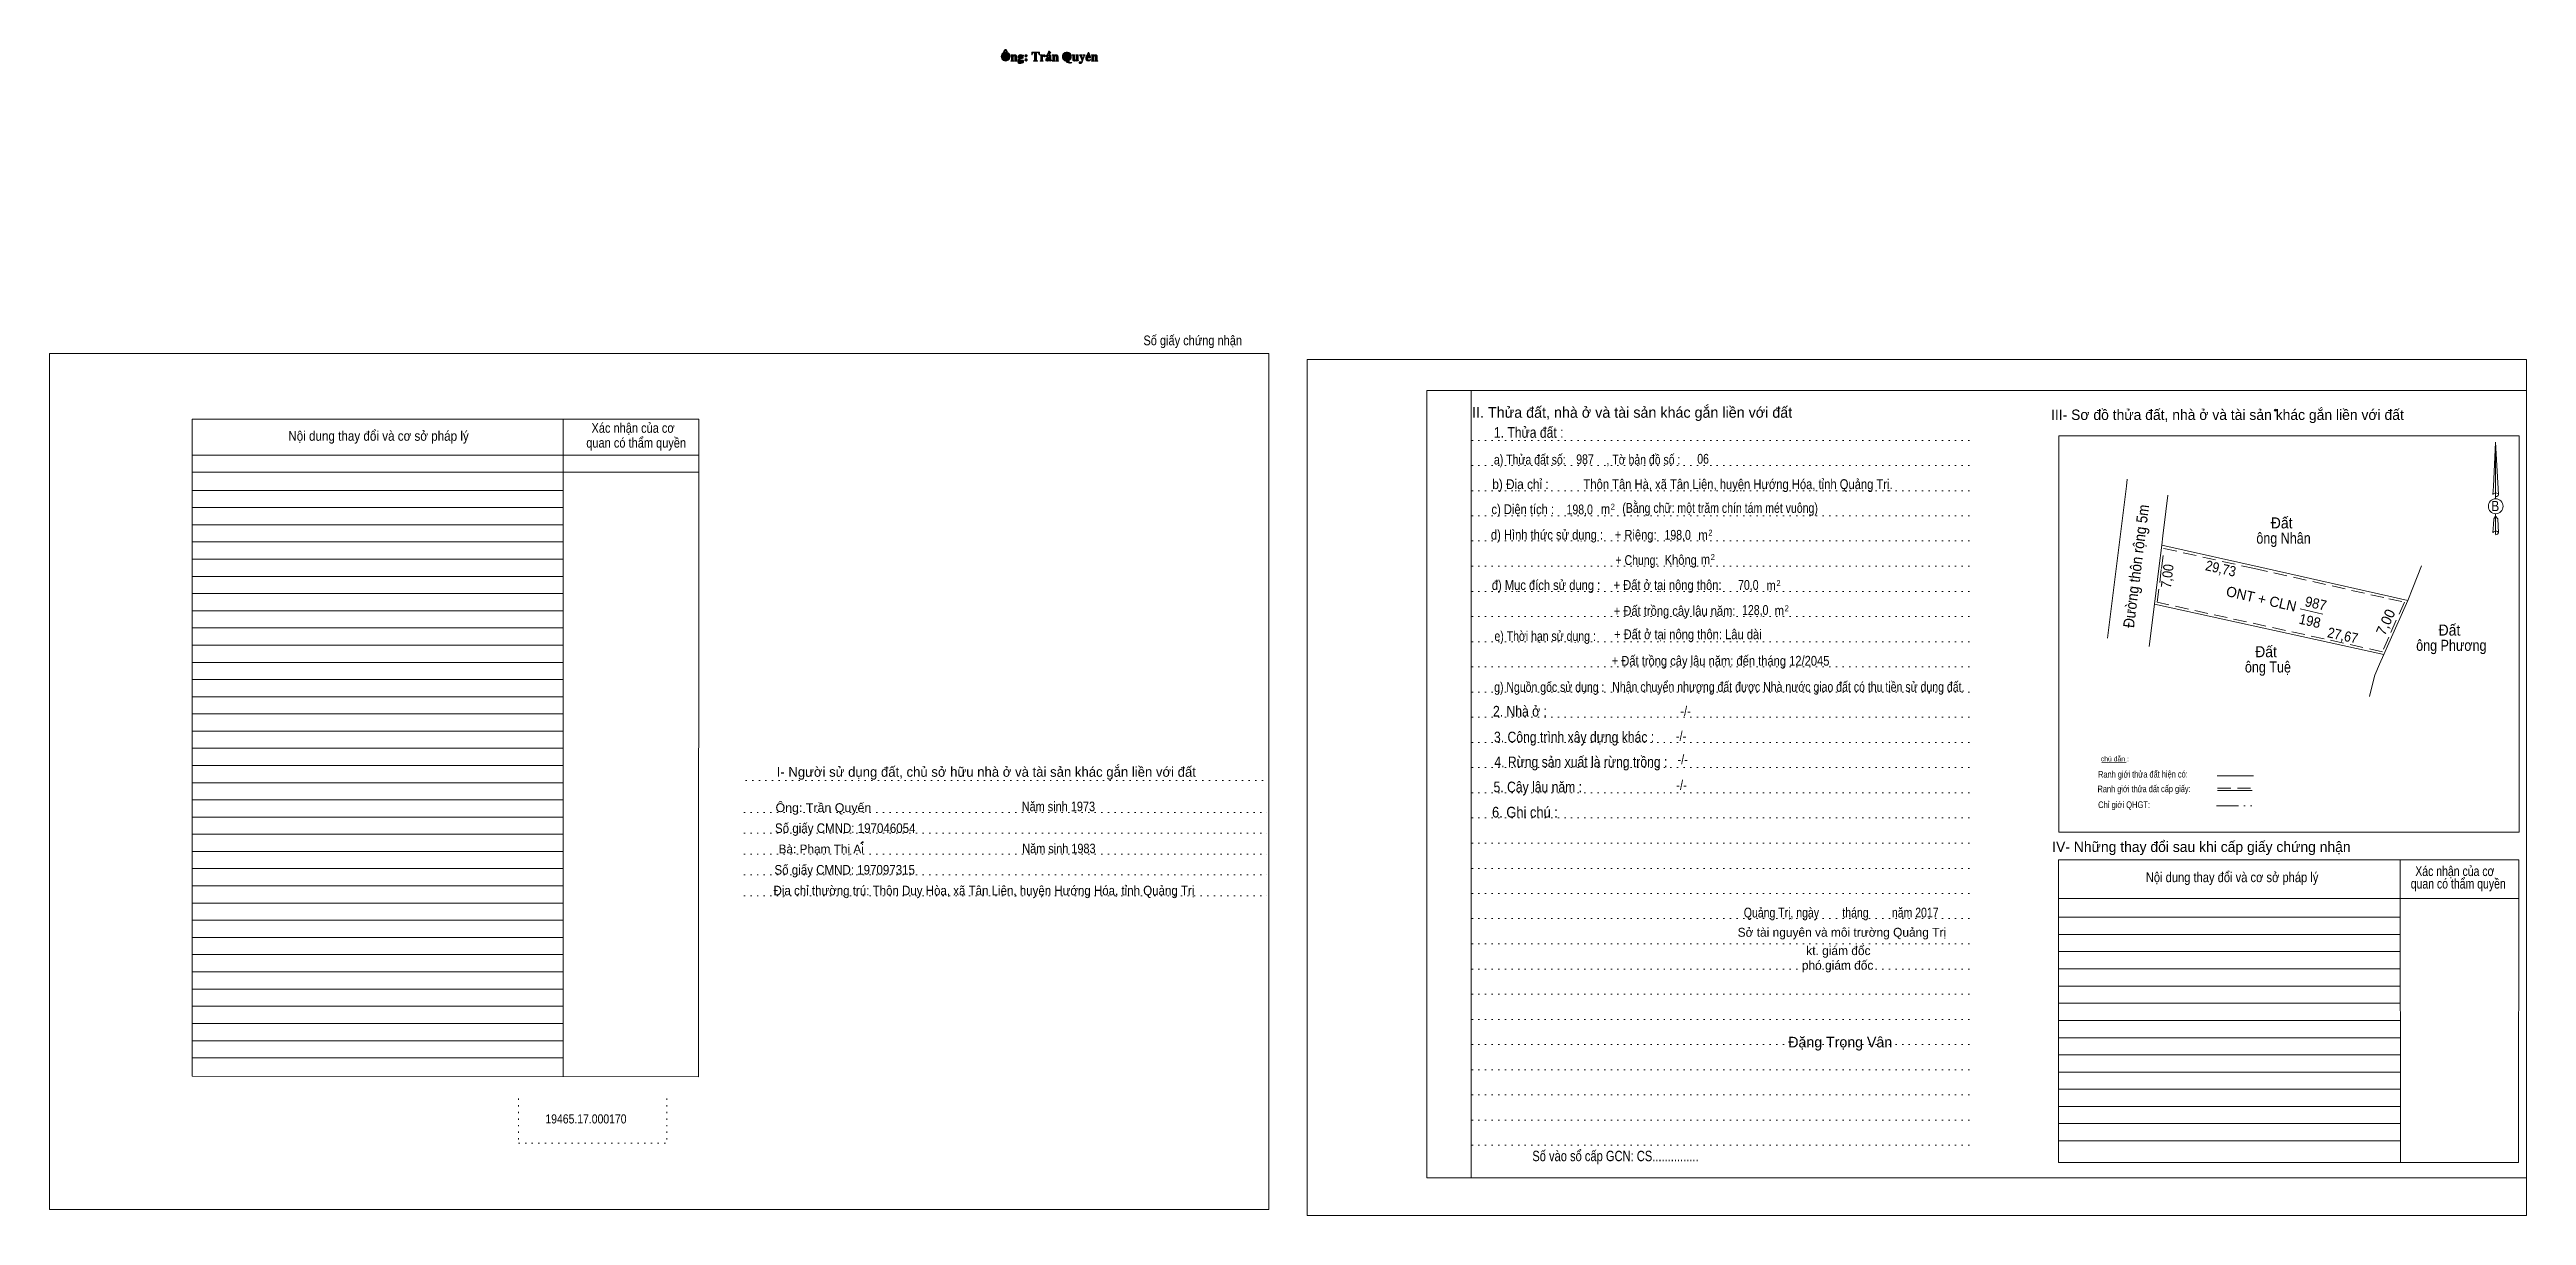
# Model space of a CAD drawing. Header units: metres. Extents: x 549363 to 550165, y 1838265 to 1838485.
# Drawn here: x 549362.7 to 549654.5, y 1838323.9 to 1838461.2 of the extents above; entities that cross this region are included whole.
import ezdxf
from ezdxf.enums import TextEntityAlignment as Align

# ---------------------------------------------------------------- set-up
doc = ezdxf.new("R2010")
doc.units = ezdxf.units.M
doc.header["$LTSCALE"] = 0.52
doc.header["$PDMODE"] = 32
doc.header["$PDSIZE"] = 0.26
for name, pattern in [('DASH_DOUBLE_DOT', [9.2, 5, -1.2, 0.3, -1.2, 0.3, -1.2]), ('DOTTED', [1.5, 0.3, -1.2]), ('MEDIUM_DASHED', [4.5, 3, -1.5])]:
    doc.linetypes.add(name, pattern=pattern)
for name, color, linetype, lineweight in [('1', 7, 'DOTTED', 13), ('15', 7, 'Continuous', 13), ('17', 7, 'Continuous', 13)]:
    doc.layers.add(name, color=color, linetype=linetype, lineweight=lineweight)

msp = doc.modelspace()

# ---------------------------------------------------------------- texts
at = {"layer": '15'}
for s, height, rotation, width, p in [('Đường thôn rộng 5m', 1.3, 82.907, 0.9, (549609.1865, 1838400.2847)), ('7,00', 1.2, 82.946, 0.9, (549612.8053, 1838399.1263)), ('29,73', 1.2, 347.371, 0.9, (549618.3888, 1838399.5047)), ('987', 1.2, 347.17, 0.95, (549629.5818, 1838395.3872)), ('198', 1.2, 347.17, 0.95, (549628.8818, 1838393.3272)), ('27,67', 1.2, 347.601, 0.9, (549632.7612, 1838391.6218))]:
    msp.add_text(s, height=height, rotation=rotation, dxfattribs=dict(at, width=width)).set_placement(p, align=Align.CENTER)
for s, width, p in [('Đất ', 0.95, (549625.915, 1838404.81)), ('ông Nhân', 0.85, (549625.91, 1838403.01)), ('Đất ', 0.95, (549645.685, 1838392.19)), ('Đất ', 0.95, (549624.075, 1838389.64)), ('ông Phương', 0.85, (549645.68, 1838390.39)), ('ông Tuệ', 0.85, (549624.07, 1838387.84))]:
    msp.add_text(s, height=1.3, dxfattribs=dict(at, width=width)).set_placement(p, align=Align.CENTER)
for s, rotation, p in [('ONT + CLN', 347.17, (549623.1618, 1838395.9309)), ('7,00', 65.963, (549638.4881, 1838393.5256))]:
    msp.add_text(s, height=1.2, rotation=rotation, dxfattribs=at).set_placement(p, align=Align.CENTER)
at = {"layer": '17'}
for s, height, width, p in [('Số giấy chứng nhận', 1.141, 0.85, (549497.395, 1838426.38)), ('Nội dung thay đổi và cơ sở pháp lý', 1.141, 0.9, (549401.47, 1838415.13)), ('Nội dung thay đổi và cơ sở pháp lý', 1.141, 0.9, (549401.47, 1838415.13)), ('Xác nhận của cơ', 1.141, 0.85, (549431.455, 1838416.07)), ('Xác nhận của cơ', 1.141, 0.85, (549431.455, 1838416.07)), ('1. Thửa đất :', 1.26, 0.85, (549536.98, 1838415.48)), (' quan có thẩm quyền', 1.141, 0.85, (549431.645, 1838414.32)), (' quan có thẩm quyền', 1.141, 0.85, (549431.645, 1838414.32)), ('a) Thửa đất số:              , Tờ bản đồ số : ', 1.155, 0.8, (549544.04, 1838412.34)), ('987', 1.16, 0.8, (549543.61, 1838412.37)), ('06', 1.155, 0.8, (549557.525, 1838412.43)), ('b) Địa chỉ : ', 1.155, 0.9, (549536.205, 1838409.44)), ('Thôn Tân Hà, xã Tân Liên, huyện Hướng Hóa, tỉnh Quảng Trị.', 1.16, 0.85, (549561.645, 1838409.44)), ('c) Diện tích :                                                   ', 1.155, 0.85, (549545.58, 1838406.49)), ('198,0', 1.16, 0.8, (549542.99, 1838406.46)), ('2', 0.7, 0.75, (549546.89, 1838407.02)), ('(Bằng chữ: một trăm chín tám mét vuông)', 1.16, 0.8, (549559.53, 1838406.64)), ('B', 1.21, 0.85, (549650.86, 1838406.84)), ('d) Hình thức sử dụng :', 1.155, 0.85, (549539.135, 1838403.49)), (' m', 1.155, 0.85, (549545.845, 1838406.52)), ('+ Riêng: ', 1.155, 0.85, (549549.765, 1838403.48)), ('198,0', 1.16, 0.8, (549554.53, 1838403.47)), (' m', 1.155, 0.85, (549557.335, 1838403.46)), ('2', 0.7, 0.75, (549558.39, 1838403.96)), ('2', 0.7, 0.75, (549558.67, 1838401.09)), ('       + Chung:', 1.155, 0.8, (549548.53, 1838400.5)), ('Không', 1.155, 0.85, (549554.89, 1838400.53)), (' m', 1.155, 0.85, (549557.615, 1838400.59)), ('đ) Mục đích sử dụng :', 1.155, 0.85, (549539.02, 1838397.56)), ('+ Đất ở tại nông thôn:', 1.155, 0.85, (549553.34, 1838397.57)), ('70,0', 1.16, 0.8, (549562.855, 1838397.57)), (' m', 1.155, 0.85, (549565.355, 1838397.52)), ('2', 0.7, 0.75, (549566.41, 1838398.01)), ('+ Đất trồng cây lâu năm:', 1.155, 0.85, (549554.17, 1838394.52)), ('+ Đất ở tại nông thôn: Lâu dài', 1.155, 0.85, (549555.725, 1838391.76)), ('128,0', 1.16, 0.8, (549563.67, 1838394.62)), (' m', 1.155, 0.85, (549566.325, 1838394.56)), ('2', 0.7, 0.75, (549567.38, 1838395.06)), ('e) Thời hạn sử dụng :', 1.155, 0.8, (549538.915, 1838391.55)), ('+ Đất trồng cây lâu năm: đến tháng 12/2045', 1.155, 0.85, (549559.58, 1838388.64)), ('g) Nguồn gốc sử dụng :', 1.155, 0.8, (549539.405, 1838385.55)), ('Nhận chuyển nhượng đất được Nhà nước giao đất có thu tiền sử dụng đất.', 1.16, 0.8, (549567.57, 1838385.57)), ('2. Nhà ở :', 1.26, 0.85, (549535.945, 1838382.65)), ('-/-', 1.155, 0.85, (549555.46, 1838382.72)), ('3. Công trình xây dựng khác :', 1.26, 0.85, (549542.325, 1838379.61)), ('-/-', 1.155, 0.85, (549554.93, 1838379.79)), ('4. Rừng sản xuất là rừng trồng :', 1.26, 0.85, (549543.125, 1838376.68)), ('-/-', 1.155, 0.85, (549555.12, 1838377.03)), ('Ông: Trần Quyến', 1.04, 1.05, (549453.885, 1838371.4)), ('Năm sinh 1973', 1.13, 0.85, (549481.57, 1838371.5)), ('5. Cây lâu năm :', 1.26, 0.85, (549538.05, 1838373.73)), ('-/-', 1.155, 0.85, (549554.98, 1838374)), ('Số giấy CMND: 197046054', 1.13, 0.9, (549456.455, 1838368.94)), ('6. Ghi chú :', 1.26, 0.9, (549536.535, 1838370.76)), ('Năm sinh 1983', 1.13, 0.85, (549481.63, 1838366.55)), ('Số giấy CMND: 197097315', 1.13, 0.9, (549456.395, 1838364.04)), ('Nội dung thay đổi và cơ sở pháp lý', 1.155, 0.85, (549619.85, 1838363.15)), ('Xác nhận của cơ', 1.155, 0.8, (549646.095, 1838363.87)), ('Địa chỉ thường trú: Thôn Duy Hòa, xã Tân Liên, huyện Hướng Hóa, tỉnh Quảng Trị', 1.127, 0.9, (549472.8, 1838361.6)), (' quan có thẩm quyền', 1.155, 0.8, (549646.32, 1838362.4)), ('Quảng Trị, ngày        tháng        năm 2017', 1.155, 0.8, (549573.795, 1838358.99)), ('19465.17.000170', 1.08, 0.85, (549425.91, 1838334.73)), ('Số vào sổ cấp GCN: CS...............', 1.225, 0.8, (549547.2, 1838330.29))]:
    msp.add_text(s, height=height, dxfattribs=dict(at, width=width)).set_placement(p, align=Align.CENTER)
for s, height, p in [('II. Thửa đất, nhà ở và tài sản khác gắn liền với đất', 1.26, (549549.165, 1838417.84)), ('III- Sơ đồ thửa đất, nhà ở và tài sản khác gắn liền với đất', 1.225, (549619.3, 1838417.58)), ('I- Người sử dụng đất, chủ sở hữu nhà ở và tài sản khác gắn liền với đất', 1.157, (549473.075, 1838375.56)), ('Bà: Phạm Thị Ai', 1.04, (549453.625, 1838366.54)), ('IV- Những thay đổi sau khi cấp giấy chứng nhận', 1.225, (549616.235, 1838366.7)), ('Sở tài nguyên và môi trường Quảng Trị', 1.05, (549573.875, 1838356.72)), ('kt. giám đốc', 1.05, (549573.465, 1838354.56)), ('phó giám đốc', 1.05, (549573.375, 1838352.84)), ('Đặng Trọng Vân', 1.247, (549573.68, 1838343.69))]:
    msp.add_text(s, height=height, dxfattribs=at).set_placement(p, align=Align.CENTER)
for s, height, width, p in [('Ranh giới thửa đất hiện có:', 0.7904, 0.8, (549609.3441, 1838375.4623)), ('Chỉ giới QHGT:', 0.7835, 0.85, (549607.1241, 1838371.8773)), ('Ranh giới thửa đất cấp giấy:', 0.787, 0.8, (549609.4791, 1838373.7427))]:
    msp.add_text(s, height=height, rotation=0.135, dxfattribs=dict(at, width=width)).set_placement(p, align=Align.CENTER)
msp.add_text('chú dẫn :', height=0.5805, rotation=359.974, dxfattribs=at).set_placement((549606.0349, 1838377.3792), align=Align.CENTER)

# ---------------------------------------------------------------- hatches: boundary and pattern name
at = {"layer": '17'}
for points in [[(549475.66, 1838459.94), (549475.75, 1838460.02), (549475.82, 1838460.13), (549475.86, 1838460.25), (549475.87, 1838460.38), (549475.86, 1838460.51), (549475.82, 1838460.63), (549475.75, 1838460.74), (549475.66, 1838460.82), (549475.58, 1838460.86), (549475.51, 1838460.89), (549475.43, 1838460.9), (549475.35, 1838460.91), (549475.27, 1838460.9), (549475.2, 1838460.89), (549475.12, 1838460.86), (549475.05, 1838460.82), (549474.96, 1838460.74), (549474.89, 1838460.63), (549474.85, 1838460.51), (549474.83, 1838460.38), (549474.85, 1838460.25), (549474.89, 1838460.13), (549474.95, 1838460.02), (549475.05, 1838459.94), (549475.12, 1838459.9), (549475.2, 1838459.87), (549475.27, 1838459.86), (549475.35, 1838459.85), (549475.43, 1838459.86), (549475.51, 1838459.87), (549475.58, 1838459.9)], [(549475.44, 1838459.89), (549475.41, 1838459.88), (549475.37, 1838459.87), (549475.35, 1838459.87), (549475.31, 1838459.88), (549475.26, 1838459.9), (549475.22, 1838459.92), (549475.19, 1838459.97), (549475.16, 1838460.02), (549475.14, 1838460.09), (549475.11, 1838460.22), (549475.1, 1838460.29), (549475.08, 1838460.38), (549475.09, 1838460.54), (549475.11, 1838460.62), (549475.12, 1838460.67), (549475.15, 1838460.74), (549475.18, 1838460.8), (549475.21, 1838460.84), (549475.25, 1838460.87), (549475.3, 1838460.88), (549475.34, 1838460.89), (549475.38, 1838460.88), (549475.41, 1838460.87), (549475.43, 1838460.87), (549475.47, 1838460.83), (549475.51, 1838460.79), (549475.54, 1838460.74), (549475.57, 1838460.67), (549475.59, 1838460.54), (549475.6, 1838460.46), (549475.6, 1838460.38), (549475.59, 1838460.21), (549475.57, 1838460.09), (549475.54, 1838460.02), (549475.51, 1838459.96), (549475.48, 1838459.92)], [(549475.17, 1838460.95), (549475.36, 1838461.11), (549475.54, 1838460.95), (549475.59, 1838460.95), (549475.4, 1838461.2), (549475.31, 1838461.2), (549475.12, 1838460.95)], [(549476.24, 1838460.39), (549476.28, 1838460.44), (549476.33, 1838460.47), (549476.35, 1838460.48), (549476.37, 1838460.48), (549476.4, 1838460.47), (549476.43, 1838460.45), (549476.44, 1838460.42), (549476.45, 1838460.38), (549476.45, 1838459.95), (549476.44, 1838459.91), (549476.43, 1838459.88), (549476.39, 1838459.87), (549476.39, 1838459.85), (549476.72, 1838459.85), (549476.72, 1838459.87), (549476.68, 1838459.88), (549476.66, 1838459.91), (549476.66, 1838459.95), (549476.66, 1838460.36), (549476.64, 1838460.45), (549476.6, 1838460.52), (549476.53, 1838460.56), (549476.45, 1838460.58), (549476.36, 1838460.56), (549476.32, 1838460.54), (549476.28, 1838460.51), (549476.24, 1838460.45), (549476.24, 1838460.45), (549476.24, 1838460.58), (549475.97, 1838460.58), (549475.97, 1838460.54), (549476.01, 1838460.53), (549476.03, 1838460.51), (549476.03, 1838460.46), (549476.03, 1838459.95), (549476.03, 1838459.91), (549476.01, 1838459.88), (549475.97, 1838459.87), (549475.97, 1838459.85), (549476.3, 1838459.85), (549476.3, 1838459.87), (549476.26, 1838459.88), (549476.25, 1838459.91), (549476.24, 1838459.95)], [(549477.47, 1838460.54), (549477.28, 1838460.54), (549477.21, 1838460.58), (549477.2, 1838460.59), (549477.17, 1838460.6), (549477.13, 1838460.58), (549477.06, 1838460.57), (549477, 1838460.56), (549476.94, 1838460.53), (549476.9, 1838460.5), (549476.86, 1838460.47), (549476.84, 1838460.42), (549476.83, 1838460.41), (549476.83, 1838460.4), (549476.83, 1838460.38), (549476.82, 1838460.36), (549476.82, 1838460.34), (549476.84, 1838460.25), (549476.88, 1838460.19), (549476.93, 1838460.14), (549476.99, 1838460.11), (549476.89, 1838460.05), (549476.84, 1838460), (549476.82, 1838459.97), (549476.82, 1838459.93), (549476.83, 1838459.89), (549476.86, 1838459.85), (549476.92, 1838459.81), (549476.87, 1838459.79), (549476.83, 1838459.77), (549476.81, 1838459.74), (549476.8, 1838459.7), (549476.82, 1838459.65), (549476.85, 1838459.61), (549476.9, 1838459.58), (549476.95, 1838459.57), (549477.09, 1838459.56), (549477.15, 1838459.56), (549477.21, 1838459.58), (549477.3, 1838459.59), (549477.37, 1838459.62), (549477.42, 1838459.66), (549477.45, 1838459.7), (549477.47, 1838459.75), (549477.47, 1838459.78), (549477.47, 1838459.8), (549477.47, 1838459.81), (549477.47, 1838459.85), (549477.45, 1838459.89), (549477.43, 1838459.92), (549477.4, 1838459.95), (549477.34, 1838459.96), (549477.26, 1838459.97), (549477.04, 1838459.99), (549477.01, 1838460), (549476.99, 1838460.02), (549476.98, 1838460.04), (549477, 1838460.08), (549477.02, 1838460.1), (549477.06, 1838460.12), (549477.17, 1838460.12), (549477.26, 1838460.13), (549477.32, 1838460.15), (549477.37, 1838460.19), (549477.4, 1838460.23), (549477.42, 1838460.28), (549477.43, 1838460.32), (549477.41, 1838460.39), (549477.35, 1838460.45), (549477.47, 1838460.45)], [(549477.05, 1838460.19), (549477.04, 1838460.26), (549477.03, 1838460.36), (549477.03, 1838460.4), (549477.04, 1838460.44), (549477.06, 1838460.49), (549477.09, 1838460.52), (549477.13, 1838460.53), (549477.15, 1838460.53), (549477.17, 1838460.52), (549477.2, 1838460.49), (549477.21, 1838460.42), (549477.22, 1838460.33), (549477.22, 1838460.28), (549477.21, 1838460.24), (549477.2, 1838460.19), (549477.17, 1838460.15), (549477.13, 1838460.14), (549477.1, 1838460.14), (549477.08, 1838460.15)], [(549477.63, 1838460.45), (549477.64, 1838460.41), (549477.67, 1838460.36), (549477.71, 1838460.34), (549477.76, 1838460.33), (549477.81, 1838460.34), (549477.85, 1838460.36), (549477.87, 1838460.4), (549477.88, 1838460.45), (549477.88, 1838460.5), (549477.85, 1838460.54), (549477.81, 1838460.57), (549477.76, 1838460.58), (549477.71, 1838460.57), (549477.67, 1838460.54), (549477.64, 1838460.5)], [(549478.99, 1838460.85), (549479.04, 1838460.85), (549479.08, 1838460.84), (549479.12, 1838460.84), (549479.17, 1838460.81), (549479.21, 1838460.77), (549479.26, 1838460.7), (549479.29, 1838460.64), (549479.3, 1838460.58), (549479.33, 1838460.58), (549479.33, 1838460.89), (549478.43, 1838460.89), (549478.43, 1838460.58), (549478.46, 1838460.58), (549478.48, 1838460.66), (549478.51, 1838460.72), (549478.54, 1838460.77), (549478.59, 1838460.81), (549478.64, 1838460.84), (549478.72, 1838460.85), (549478.76, 1838460.85), (549478.76, 1838460), (549478.76, 1838459.94), (549478.73, 1838459.9), (549478.69, 1838459.88), (549478.64, 1838459.87), (549478.64, 1838459.85), (549479.12, 1838459.85), (549479.12, 1838459.87), (549479.06, 1838459.88), (549479.02, 1838459.9), (549479, 1838459.94), (549478.99, 1838460)], [(549479.7, 1838460.29), (549479.71, 1838460.34), (549479.72, 1838460.38), (549479.74, 1838460.42), (549479.76, 1838460.44), (549479.8, 1838460.45), (549479.83, 1838460.44), (549479.84, 1838460.42), (549479.85, 1838460.4), (549479.88, 1838460.37), (549479.92, 1838460.36), (549479.98, 1838460.38), (549480, 1838460.41), (549480.01, 1838460.44), (549480.01, 1838460.45), (549480.01, 1838460.47), (549480, 1838460.52), (549479.97, 1838460.55), (549479.93, 1838460.57), (549479.88, 1838460.58), (549479.82, 1838460.56), (549479.76, 1838460.52), (549479.7, 1838460.43), (549479.7, 1838460.43), (549479.7, 1838460.58), (549479.43, 1838460.58), (549479.43, 1838460.54), (549479.47, 1838460.53), (549479.49, 1838460.51), (549479.49, 1838460.46), (549479.49, 1838459.95), (549479.49, 1838459.91), (549479.47, 1838459.88), (549479.43, 1838459.87), (549479.43, 1838459.85), (549479.76, 1838459.85), (549479.76, 1838459.87), (549479.72, 1838459.88), (549479.71, 1838459.91), (549479.7, 1838459.95)], [(549480.69, 1838459.97), (549480.69, 1838460.38), (549480.68, 1838460.46), (549480.62, 1838460.52), (549480.53, 1838460.56), (549480.41, 1838460.58), (549480.34, 1838460.57), (549480.28, 1838460.56), (549480.22, 1838460.53), (549480.18, 1838460.5), (549480.14, 1838460.45), (549480.13, 1838460.4), (549480.14, 1838460.36), (549480.15, 1838460.33), (549480.19, 1838460.31), (549480.24, 1838460.3), (549480.29, 1838460.31), (549480.33, 1838460.34), (549480.34, 1838460.38), (549480.32, 1838460.42), (549480.29, 1838460.45), (549480.27, 1838460.48), (549480.28, 1838460.5), (549480.3, 1838460.52), (549480.37, 1838460.53), (549480.41, 1838460.54), (549480.43, 1838460.53), (549480.44, 1838460.53), (549480.46, 1838460.51), (549480.48, 1838460.48), (549480.49, 1838460.41), (549480.49, 1838460.29), (549480.41, 1838460.26), (549480.33, 1838460.24), (549480.23, 1838460.19), (549480.17, 1838460.15), (549480.13, 1838460.1), (549480.1, 1838460.05), (549480.09, 1838460), (549480.1, 1838459.93), (549480.14, 1838459.89), (549480.2, 1838459.86), (549480.27, 1838459.85), (549480.33, 1838459.85), (549480.39, 1838459.87), (549480.49, 1838459.94), (549480.53, 1838459.88), (549480.57, 1838459.86), (549480.6, 1838459.85), (549480.69, 1838459.87), (549480.78, 1838459.92), (549480.77, 1838459.96), (549480.73, 1838459.94), (549480.7, 1838459.95)], [(549480.45, 1838460.85), (549480.37, 1838460.85), (549480.25, 1838460.62), (549480.28, 1838460.62), (549480.42, 1838460.76), (549480.55, 1838460.64), (549480.58, 1838460.62)], [(549480.49, 1838460.23), (549480.49, 1838460.01), (549480.43, 1838459.96), (549480.38, 1838459.95), (549480.34, 1838459.95), (549480.32, 1838459.97), (549480.3, 1838460), (549480.3, 1838460.05), (549480.3, 1838460.09), (549480.32, 1838460.13), (549480.35, 1838460.16), (549480.38, 1838460.19)], [(549480.69, 1838460.82), (549480.53, 1838460.98), (549480.49, 1838461), (549480.46, 1838461.01), (549480.43, 1838461), (549480.42, 1838460.97), (549480.44, 1838460.94), (549480.65, 1838460.82)], [(549481.11, 1838460.39), (549481.15, 1838460.44), (549481.2, 1838460.47), (549481.22, 1838460.48), (549481.24, 1838460.48), (549481.27, 1838460.47), (549481.3, 1838460.45), (549481.31, 1838460.42), (549481.32, 1838460.38), (549481.32, 1838459.95), (549481.31, 1838459.91), (549481.3, 1838459.88), (549481.26, 1838459.87), (549481.26, 1838459.85), (549481.59, 1838459.85), (549481.59, 1838459.87), (549481.55, 1838459.88), (549481.53, 1838459.91), (549481.53, 1838459.95), (549481.53, 1838460.36), (549481.51, 1838460.45), (549481.47, 1838460.52), (549481.4, 1838460.56), (549481.32, 1838460.58), (549481.23, 1838460.56), (549481.19, 1838460.54), (549481.15, 1838460.51), (549481.11, 1838460.45), (549481.11, 1838460.45), (549481.11, 1838460.58), (549480.84, 1838460.58), (549480.84, 1838460.54), (549480.88, 1838460.53), (549480.9, 1838460.51), (549480.9, 1838460.46), (549480.9, 1838459.95), (549480.9, 1838459.91), (549480.88, 1838459.88), (549480.84, 1838459.87), (549480.84, 1838459.85), (549481.17, 1838459.85), (549481.17, 1838459.87), (549481.13, 1838459.88), (549481.12, 1838459.91), (549481.11, 1838459.95)], [(549483.13, 1838459.68), (549483.07, 1838459.67), (549483.01, 1838459.67), (549482.99, 1838459.67), (549482.97, 1838459.67), (549482.93, 1838459.68), (549482.87, 1838459.72), (549482.82, 1838459.77), (549482.76, 1838459.86), (549482.87, 1838459.94), (549482.96, 1838460.01), (549483.03, 1838460.12), (549483.08, 1838460.23), (549483.09, 1838460.37), (549483.09, 1838460.39), (549483.08, 1838460.47), (549483.08, 1838460.49), (549483.04, 1838460.61), (549482.97, 1838460.72), (549482.88, 1838460.8), (549482.8, 1838460.84), (549482.72, 1838460.87), (549482.65, 1838460.88), (549482.57, 1838460.89), (549482.49, 1838460.88), (549482.42, 1838460.87), (549482.34, 1838460.84), (549482.27, 1838460.8), (549482.18, 1838460.72), (549482.11, 1838460.62), (549482.06, 1838460.5), (549482.05, 1838460.37), (549482.07, 1838460.24), (549482.11, 1838460.12), (549482.17, 1838460.02), (549482.24, 1838459.95), (549482.34, 1838459.89), (549482.45, 1838459.86), (549482.48, 1838459.8), (549482.51, 1838459.75), (549482.55, 1838459.71), (549482.6, 1838459.67), (549482.73, 1838459.62), (549482.88, 1838459.6), (549483, 1838459.61), (549483.14, 1838459.65)], [(549482.57, 1838459.88), (549482.53, 1838459.89), (549482.49, 1838459.91), (549482.42, 1838459.95), (549482.38, 1838460.02), (549482.35, 1838460.11), (549482.33, 1838460.22), (549482.33, 1838460.26), (549482.32, 1838460.28), (549482.32, 1838460.38), (549482.32, 1838460.45), (549482.33, 1838460.53), (549482.34, 1838460.6), (549482.36, 1838460.66), (549482.38, 1838460.72), (549482.41, 1838460.78), (549482.45, 1838460.82), (549482.49, 1838460.85), (549482.52, 1838460.86), (549482.57, 1838460.87), (549482.59, 1838460.87), (549482.61, 1838460.86), (549482.63, 1838460.86), (549482.66, 1838460.85), (549482.7, 1838460.82), (549482.73, 1838460.78), (549482.76, 1838460.73), (549482.79, 1838460.66), (549482.81, 1838460.54), (549482.82, 1838460.49), (549482.82, 1838460.46), (549482.82, 1838460.38), (549482.81, 1838460.22), (549482.79, 1838460.09), (549482.76, 1838460.03), (549482.73, 1838459.97), (549482.7, 1838459.93), (549482.66, 1838459.91), (549482.64, 1838459.9), (549482.61, 1838459.89), (549482.6, 1838459.89), (549482.59, 1838459.88)], [(549483.88, 1838460.58), (549483.61, 1838460.58), (549483.61, 1838460.54), (549483.65, 1838460.53), (549483.66, 1838460.51), (549483.67, 1838460.47), (549483.67, 1838460.01), (549483.61, 1838459.95), (549483.55, 1838459.94), (549483.52, 1838459.94), (549483.5, 1838459.96), (549483.49, 1838459.98), (549483.48, 1838460.01), (549483.48, 1838460.58), (549483.21, 1838460.58), (549483.21, 1838460.55), (549483.25, 1838460.53), (549483.27, 1838460.51), (549483.27, 1838460.47), (549483.27, 1838460.03), (549483.28, 1838459.95), (549483.31, 1838459.9), (549483.37, 1838459.87), (549483.44, 1838459.85), (549483.46, 1838459.85), (549483.47, 1838459.85), (549483.54, 1838459.86), (549483.6, 1838459.89), (549483.67, 1838459.95), (549483.67, 1838459.95), (549483.67, 1838459.85), (549483.77, 1838459.88), (549483.84, 1838459.89), (549483.94, 1838459.9), (549483.94, 1838459.93), (549483.92, 1838459.94), (549483.9, 1838459.94), (549483.88, 1838459.97), (549483.88, 1838460)], [(549484.44, 1838460.13), (549484.33, 1838460.42), (549484.32, 1838460.49), (549484.33, 1838460.53), (549484.35, 1838460.55), (549484.42, 1838460.56), (549484.42, 1838460.58), (549484.04, 1838460.58), (549484.04, 1838460.56), (549484.08, 1838460.55), (549484.1, 1838460.52), (549484.12, 1838460.47), (549484.36, 1838459.86), (549484.35, 1838459.84), (549484.32, 1838459.74), (549484.29, 1838459.68), (549484.26, 1838459.65), (549484.23, 1838459.64), (549484.19, 1838459.65), (549484.21, 1838459.68), (549484.2, 1838459.72), (549484.18, 1838459.75), (549484.12, 1838459.77), (549484.08, 1838459.76), (549484.05, 1838459.74), (549484.03, 1838459.71), (549484.02, 1838459.67), (549484.02, 1838459.64), (549484.04, 1838459.61), (549484.07, 1838459.58), (549484.11, 1838459.56), (549484.15, 1838459.56), (549484.21, 1838459.57), (549484.26, 1838459.6), (549484.32, 1838459.66), (549484.36, 1838459.73), (549484.63, 1838460.5), (549484.65, 1838460.53), (549484.67, 1838460.55), (549484.71, 1838460.56), (549484.71, 1838460.58), (549484.5, 1838460.58), (549484.5, 1838460.56), (549484.54, 1838460.55), (549484.56, 1838460.53), (549484.57, 1838460.49), (549484.55, 1838460.43)], [(549485.38, 1838460.02), (549485.35, 1838460.04), (549485.29, 1838459.99), (549485.22, 1838459.96), (549485.2, 1838459.95), (549485.18, 1838459.95), (549485.17, 1838459.95), (549485.13, 1838459.96), (549485.1, 1838459.97), (549485.06, 1838460), (549485.04, 1838460.05), (549485, 1838460.16), (549485, 1838460.22), (549485.37, 1838460.22), (549485.37, 1838460.27), (549485.37, 1838460.33), (549485.35, 1838460.39), (549485.32, 1838460.45), (549485.29, 1838460.49), (549485.2, 1838460.56), (549485.11, 1838460.58), (549485.04, 1838460.57), (549484.98, 1838460.55), (549484.92, 1838460.51), (549484.88, 1838460.47), (549484.84, 1838460.41), (549484.81, 1838460.35), (549484.8, 1838460.29), (549484.79, 1838460.22), (549484.8, 1838460.14), (549484.81, 1838460.08), (549484.83, 1838460.02), (549484.86, 1838459.96), (549484.91, 1838459.91), (549484.96, 1838459.88), (549485.03, 1838459.86), (549485.1, 1838459.85), (549485.18, 1838459.86), (549485.26, 1838459.89), (549485.32, 1838459.95)], [(549485.14, 1838460.85), (549485.07, 1838460.85), (549484.94, 1838460.63), (549484.97, 1838460.63), (549485.1, 1838460.76), (549485.23, 1838460.63), (549485.27, 1838460.63)], [(549485.2, 1838460.27), (549485, 1838460.27), (549485.01, 1838460.39), (549485.03, 1838460.48), (549485.07, 1838460.52), (549485.11, 1838460.54), (549485.15, 1838460.52), (549485.18, 1838460.48), (549485.19, 1838460.42), (549485.2, 1838460.41), (549485.2, 1838460.39), (549485.2, 1838460.36), (549485.2, 1838460.31)], [(549485.73, 1838460.39), (549485.77, 1838460.44), (549485.82, 1838460.47), (549485.84, 1838460.48), (549485.86, 1838460.48), (549485.89, 1838460.47), (549485.92, 1838460.45), (549485.93, 1838460.42), (549485.94, 1838460.38), (549485.94, 1838459.95), (549485.93, 1838459.91), (549485.92, 1838459.88), (549485.88, 1838459.87), (549485.88, 1838459.85), (549486.21, 1838459.85), (549486.21, 1838459.87), (549486.17, 1838459.88), (549486.15, 1838459.91), (549486.15, 1838459.95), (549486.15, 1838460.36), (549486.13, 1838460.45), (549486.09, 1838460.52), (549486.02, 1838460.56), (549485.94, 1838460.58), (549485.85, 1838460.56), (549485.81, 1838460.54), (549485.77, 1838460.51), (549485.73, 1838460.45), (549485.73, 1838460.45), (549485.73, 1838460.58), (549485.46, 1838460.58), (549485.46, 1838460.54), (549485.5, 1838460.53), (549485.52, 1838460.51), (549485.52, 1838460.46), (549485.52, 1838459.95), (549485.52, 1838459.91), (549485.5, 1838459.88), (549485.46, 1838459.87), (549485.46, 1838459.85), (549485.79, 1838459.85), (549485.79, 1838459.87), (549485.75, 1838459.88), (549485.74, 1838459.91), (549485.73, 1838459.95)], [(549477.26, 1838459.79), (549477.35, 1838459.77), (549477.36, 1838459.75), (549477.37, 1838459.73), (549477.36, 1838459.7), (549477.34, 1838459.66), (549477.31, 1838459.63), (549477.26, 1838459.61), (549477.12, 1838459.6), (549477.07, 1838459.6), (549477.03, 1838459.61), (549476.97, 1838459.63), (549476.92, 1838459.67), (549476.91, 1838459.71), (549476.91, 1838459.73), (549476.93, 1838459.76), (549476.97, 1838459.79)], [(549477.63, 1838459.97), (549477.64, 1838459.93), (549477.67, 1838459.89), (549477.71, 1838459.86), (549477.76, 1838459.85), (549477.81, 1838459.86), (549477.85, 1838459.89), (549477.87, 1838459.93), (549477.88, 1838459.97), (549477.88, 1838460.02), (549477.85, 1838460.06), (549477.81, 1838460.09), (549477.76, 1838460.1), (549477.71, 1838460.09), (549477.67, 1838460.06), (549477.64, 1838460.02)], [(549458.33, 1838367.69), (549458.51, 1838367.8), (549458.55, 1838367.83), (549458.55, 1838367.86), (549458.54, 1838367.88), (549458.52, 1838367.89), (549458.5, 1838367.89), (549458.49, 1838367.88), (549458.45, 1838367.85), (549458.29, 1838367.69)]]:
    msp.add_hatch(color=256, dxfattribs=at).paths.add_polyline_path(points)

# ---------------------------------------------------------------- linework, layer by layer
at = {"layer": '1', "linetype": 'Continuous'}
for p, q in [((549524.96, 1838421.06), (549654.53, 1838421.06)), ((549524.96, 1838421.06), (549524.96, 1838328.31)), ((549654.53, 1838421.06), (549654.53, 1838327.53)), ((549524.96, 1838328.31), (549654.53, 1838328.31))]:
    msp.add_line(p, q, dxfattribs=at)
at = {"layer": '1'}
for p, q in [((549530.21, 1838421.06), (549530.21, 1838328.31)), ((549530.21, 1838421.06), (549530.21, 1838328.31)), ((549530.26, 1838415.18), (549589.44, 1838415.18)), ((549530.26, 1838412.22), (549589.44, 1838412.22)), ((549530.26, 1838409.25), (549589.44, 1838409.25)), ((549530.26, 1838406.29), (549589.44, 1838406.29)), ((549530.26, 1838403.33), (549589.44, 1838403.33)), ((549530.26, 1838400.36), (549589.44, 1838400.36)), ((549530.26, 1838397.39), (549589.44, 1838397.39)), ((549530.26, 1838394.44), (549589.44, 1838394.44)), ((549530.26, 1838391.45), (549589.44, 1838391.45)), ((549530.26, 1838388.5), (549589.44, 1838388.5)), ((549530.26, 1838385.53), (549589.44, 1838385.53)), ((549530.26, 1838382.56), (549589.44, 1838382.56)), ((549530.26, 1838379.6), (549589.44, 1838379.6)), ((549530.26, 1838376.64), (549589.44, 1838376.64)), ((549444.7, 1838375.13), (549506.35, 1838375.13)), ((549530.26, 1838373.67), (549589.44, 1838373.67)), ((549444.5, 1838371.35), (549506.14, 1838371.35)), ((549530.26, 1838370.71), (549589.44, 1838370.71)), ((549444.5, 1838368.9), (549506.14, 1838368.9)), ((549530.26, 1838367.74), (549589.44, 1838367.74)), ((549444.5, 1838366.45), (549506.14, 1838366.45)), ((549444.5, 1838364), (549506.14, 1838364)), ((549530.26, 1838364.77), (549589.44, 1838364.77)), ((549444.5, 1838361.55), (549506.14, 1838361.55)), ((549530.26, 1838361.82), (549589.44, 1838361.82)), ((549530.26, 1838358.85), (549589.44, 1838358.85)), ((549530.26, 1838355.88), (549589.44, 1838355.88)), ((549530.26, 1838352.91), (549589.44, 1838352.91)), ((549530.26, 1838349.96), (549589.44, 1838349.96)), ((549530.26, 1838346.99), (549589.44, 1838346.99)), ((549530.26, 1838344.02), (549589.44, 1838344.02)), ((549530.26, 1838341.05), (549589.44, 1838341.05)), ((549417.95, 1838337.67), (549417.95, 1838332.4)), ((549435.44, 1838337.67), (549435.44, 1838332.4)), ((549530.26, 1838338.1), (549589.44, 1838338.1)), ((549530.26, 1838335.13), (549589.44, 1838335.13)), ((549417.95, 1838332.4), (549435.44, 1838332.4)), ((549530.26, 1838332.16), (549589.44, 1838332.16))]:
    msp.add_line(p, q, dxfattribs=at)
at = {"layer": '1', "linetype": 'Continuous'}
for points in [[(549362.71, 1838324.6), (549506.35, 1838324.6), (549506.35, 1838425.4), (549362.71, 1838425.4)], [(549362.71, 1838425.4), (549506.35, 1838425.4), (549506.35, 1838324.6), (549362.71, 1838324.6)], [(549362.71, 1838324.6), (549506.35, 1838324.6), (549506.35, 1838425.4), (549362.71, 1838425.4)], [(549510.89, 1838323.9), (549654.53, 1838323.9), (549654.53, 1838424.7), (549510.89, 1838424.7)], [(549530.21, 1838421.06), (549654.53, 1838421.06), (549654.53, 1838328.31), (549530.21, 1838328.31)]]:
    msp.add_lwpolyline(points, close=True, dxfattribs=at)
at = {"layer": '15'}
for p, q in [((549607.5, 1838410.62), (549607.39, 1838409.77)), ((549605.17, 1838391.88), (549607.39, 1838409.77)), ((549611.7, 1838403.95), (549611.56, 1838402.83)), ((549611.56, 1838402.83), (549623.88, 1838400.07)), ((549623.88, 1838400.07), (549638.32, 1838396.83)), ((549641.16, 1838397.82), (549642.18, 1838400.4)), ((549638.32, 1838396.83), (549640.57, 1838396.33)), ((549638.32, 1838391.29), (549640.57, 1838396.33)), ((549640.57, 1838396.33), (549641.16, 1838397.82)), ((549610.08, 1838390.9), (549610.7, 1838395.88)), ((549610.7, 1838395.88), (549637.72, 1838389.94)), ((549627.85, 1838395.32), (549630.55, 1838394.69)), ((549637.72, 1838389.94), (549638.32, 1838391.29))]:
    msp.add_line(p, q, dxfattribs=at)
for points in [[(549612.29, 1838408.74), (549612.05, 1838406.79), (549611.7, 1838403.95)], [(549611.56, 1838402.83), (549611.22, 1838400.07), (549610.7, 1838395.88)], [(549636.04, 1838385.03), (549636.32, 1838386.16), (549636.65, 1838387.52)], [(549636.65, 1838387.52), (549637.23, 1838388.84), (549637.72, 1838389.94)]]:
    msp.add_lwpolyline(points, dxfattribs=at)
at = {"layer": '15', "linetype": 'MEDIUM_DASHED'}
for points in [[(549611.52, 1838400.07), (549611.82, 1838402.46), (549622.5, 1838400.07), (549638.32, 1838396.53)], [(549638.32, 1838392.02), (549637.55, 1838390.29), (549611.03, 1838396.11), (549611.52, 1838400.07)], [(549638.32, 1838396.53), (549640.15, 1838396.12), (549638.32, 1838392.02)]]:
    msp.add_lwpolyline(points, dxfattribs=at)
at = {"layer": '17'}
for p, q in [((549439.2, 1838417.68), (549379.51, 1838417.68)), ((549379.51, 1838417.68), (549379.51, 1838340.31)), ((549423.21, 1838417.68), (549423.23, 1838340.26)), ((549599.42, 1838415.7), (549599.42, 1838369.05)), ((549650.9, 1838414.97), (549651.23, 1838408.79)), ((549650.9, 1838414.97), (549651.23, 1838408.79)), ((549650.9, 1838414.97), (549651.23, 1838408.79)), ((549439.2, 1838413.45), (549379.59, 1838413.45)), ((549439.2, 1838411.43), (549379.59, 1838411.43)), ((549423.21, 1838409.29), (549379.51, 1838409.29)), ((549650.63, 1838409.75), (549650.57, 1838408.8)), ((549650.9, 1838409), (549650.9, 1838408.76)), ((549650.9, 1838408.76), (549650.9, 1838408.58)), ((549650.9, 1838408.58), (549650.9, 1838408.34)), ((549650.9, 1838408.58), (549650.9, 1838408.34)), ((549650.9, 1838408.58), (549650.9, 1838408.34)), ((549651.23, 1838408.79), (549651.23, 1838408.8)), ((549423.21, 1838407.26), (549379.51, 1838407.26)), ((549423.21, 1838407.26), (549379.51, 1838407.26)), ((549423.21, 1838405.23), (549379.51, 1838405.23)), ((549650.9, 1838406.25), (549650.9, 1838406.53)), ((549650.9, 1838406.25), (549650.9, 1838406.53)), ((549650.9, 1838406.25), (549650.9, 1838406.53)), ((549650.9, 1838406.25), (549651.15, 1838405.92)), ((549650.9, 1838406.25), (549651.15, 1838405.92)), ((549650.9, 1838406.25), (549651.15, 1838405.92)), ((549651.15, 1838405.92), (549651.23, 1838404.29)), ((549651.15, 1838405.92), (549651.23, 1838404.29)), ((549651.15, 1838405.92), (549651.23, 1838404.29)), ((549423.21, 1838403.21), (549379.51, 1838403.21)), ((549650.9, 1838404.5), (549650.9, 1838404.26)), ((549650.9, 1838404.26), (549650.9, 1838404.08)), ((549651.23, 1838404.29), (549651.23, 1838404.31)), ((549423.21, 1838401.18), (549379.51, 1838401.18)), ((549423.21, 1838399.15), (549379.51, 1838399.15)), ((549423.21, 1838397.14), (549379.51, 1838397.14)), ((549423.22, 1838395.11), (549379.51, 1838395.11)), ((549423.22, 1838393.09), (549379.51, 1838393.09)), ((549423.22, 1838391.06), (549379.51, 1838391.06)), ((549423.23, 1838389.03), (549379.51, 1838389.03)), ((549423.23, 1838387.02), (549379.51, 1838387.02)), ((549423.23, 1838384.99), (549379.51, 1838384.99)), ((549423.23, 1838382.96), (549379.51, 1838382.96)), ((549423.23, 1838380.94), (549379.51, 1838380.94)), ((549423.23, 1838378.91), (549379.51, 1838378.91)), ((549423.23, 1838376.89), (549379.51, 1838376.89)), ((549604.52, 1838377.24), (549607.35, 1838377.29)), ((549618.09, 1838375.66), (549622.36, 1838375.66)), ((549423.23, 1838374.86), (549379.51, 1838374.86)), ((549423.23, 1838372.83), (549379.51, 1838372.83)), ((549618.14, 1838373.93), (549622.23, 1838373.93)), ((549618.14, 1838373.93), (549622.23, 1838373.93)), ((549423.23, 1838370.82), (549379.51, 1838370.82)), ((549423.23, 1838368.79), (549379.51, 1838368.79)), ((549653.68, 1838369.05), (549599.42, 1838369.05)), ((549423.23, 1838366.76), (549379.51, 1838366.76)), ((549423.23, 1838364.74), (549379.51, 1838364.74)), ((549639.67, 1838365.76), (549639.7, 1838330.15)), ((549653.63, 1838365.76), (549653.61, 1838330.15)), ((549423.23, 1838362.71), (549379.51, 1838362.71)), ((549653.63, 1838361.24), (549599.38, 1838361.24)), ((549423.23, 1838360.68), (549379.51, 1838360.68)), ((549423.24, 1838358.67), (549379.51, 1838358.67)), ((549639.67, 1838359.02), (549599.38, 1838359.02)), ((549423.24, 1838356.64), (549379.51, 1838356.64)), ((549639.67, 1838356.99), (549599.38, 1838356.99)), ((549423.24, 1838354.62), (549379.51, 1838354.62)), ((549423.24, 1838352.59), (549379.51, 1838352.59)), ((549639.67, 1838354.97), (549599.38, 1838354.97)), ((549639.67, 1838352.94), (549599.38, 1838352.94)), ((549423.24, 1838350.56), (549379.51, 1838350.56)), ((549639.68, 1838350.91), (549599.38, 1838350.91)), ((549423.24, 1838348.54), (549379.51, 1838348.54)), ((549423.24, 1838346.51), (549379.51, 1838346.51)), ((549639.68, 1838348.89), (549599.38, 1838348.89)), ((549639.68, 1838346.86), (549599.38, 1838346.86)), ((549423.24, 1838344.48), (549379.51, 1838344.48)), ((549639.68, 1838344.83), (549599.38, 1838344.83)), ((549423.24, 1838342.47), (549379.51, 1838342.47)), ((549639.69, 1838342.82), (549599.38, 1838342.82)), ((549639.7, 1838340.79), (549599.38, 1838340.79)), ((549639.7, 1838338.77), (549599.38, 1838338.77)), ((549639.7, 1838336.74), (549599.38, 1838336.74)), ((549639.7, 1838334.71), (549599.38, 1838334.71)), ((549639.7, 1838332.7), (549599.38, 1838332.7)), ((549653.61, 1838330.15), (549599.38, 1838330.15))]:
    msp.add_line(p, q, dxfattribs=at)
at = {"layer": '17', "linetype": 'MEDIUM_DASHED'}
msp.add_line((549618.13, 1838374.23), (549622.33, 1838374.23), dxfattribs=at)
at = {"layer": '17', "linetype": 'DASH_DOUBLE_DOT'}
msp.add_line((549618.02, 1838372.12), (549622.29, 1838372.12), dxfattribs=at)
at = {"layer": '17'}
for points in [[(549475.66, 1838459.94), (549475.75, 1838460.02), (549475.82, 1838460.13), (549475.86, 1838460.25), (549475.87, 1838460.38), (549475.86, 1838460.51), (549475.82, 1838460.63), (549475.75, 1838460.74), (549475.66, 1838460.82), (549475.58, 1838460.86), (549475.51, 1838460.89), (549475.43, 1838460.9), (549475.35, 1838460.91), (549475.27, 1838460.9), (549475.2, 1838460.89), (549475.12, 1838460.86), (549475.05, 1838460.82), (549474.96, 1838460.74), (549474.89, 1838460.63), (549474.85, 1838460.51), (549474.83, 1838460.38), (549474.85, 1838460.25), (549474.89, 1838460.13), (549474.95, 1838460.02), (549475.05, 1838459.94), (549475.12, 1838459.9), (549475.2, 1838459.87), (549475.27, 1838459.86), (549475.35, 1838459.85), (549475.43, 1838459.86), (549475.51, 1838459.87), (549475.58, 1838459.9)], [(549475.44, 1838459.89), (549475.41, 1838459.88), (549475.37, 1838459.87), (549475.35, 1838459.87), (549475.31, 1838459.88), (549475.26, 1838459.9), (549475.22, 1838459.92), (549475.19, 1838459.97), (549475.16, 1838460.02), (549475.14, 1838460.09), (549475.11, 1838460.22), (549475.1, 1838460.29), (549475.08, 1838460.38), (549475.09, 1838460.54), (549475.11, 1838460.62), (549475.12, 1838460.67), (549475.15, 1838460.74), (549475.18, 1838460.8), (549475.21, 1838460.84), (549475.25, 1838460.87), (549475.3, 1838460.88), (549475.34, 1838460.89), (549475.38, 1838460.88), (549475.41, 1838460.87), (549475.43, 1838460.87), (549475.47, 1838460.83), (549475.51, 1838460.79), (549475.54, 1838460.74), (549475.57, 1838460.67), (549475.59, 1838460.54), (549475.6, 1838460.46), (549475.6, 1838460.38), (549475.59, 1838460.21), (549475.57, 1838460.09), (549475.54, 1838460.02), (549475.51, 1838459.96), (549475.48, 1838459.92)], [(549475.17, 1838460.95), (549475.36, 1838461.11), (549475.54, 1838460.95), (549475.59, 1838460.95), (549475.4, 1838461.2), (549475.31, 1838461.2), (549475.12, 1838460.95)], [(549476.24, 1838460.39), (549476.28, 1838460.44), (549476.33, 1838460.47), (549476.35, 1838460.48), (549476.37, 1838460.48), (549476.4, 1838460.47), (549476.43, 1838460.45), (549476.44, 1838460.42), (549476.45, 1838460.38), (549476.45, 1838459.95), (549476.44, 1838459.91), (549476.43, 1838459.88), (549476.39, 1838459.87), (549476.39, 1838459.85), (549476.72, 1838459.85), (549476.72, 1838459.87), (549476.68, 1838459.88), (549476.66, 1838459.91), (549476.66, 1838459.95), (549476.66, 1838460.36), (549476.64, 1838460.45), (549476.6, 1838460.52), (549476.53, 1838460.56), (549476.45, 1838460.58), (549476.36, 1838460.56), (549476.32, 1838460.54), (549476.28, 1838460.51), (549476.24, 1838460.45), (549476.24, 1838460.45), (549476.24, 1838460.58), (549475.97, 1838460.58), (549475.97, 1838460.54), (549476.01, 1838460.53), (549476.03, 1838460.51), (549476.03, 1838460.46), (549476.03, 1838459.95), (549476.03, 1838459.91), (549476.01, 1838459.88), (549475.97, 1838459.87), (549475.97, 1838459.85), (549476.3, 1838459.85), (549476.3, 1838459.87), (549476.26, 1838459.88), (549476.25, 1838459.91), (549476.24, 1838459.95)], [(549477.47, 1838460.54), (549477.28, 1838460.54), (549477.21, 1838460.58), (549477.2, 1838460.59), (549477.17, 1838460.6), (549477.13, 1838460.58), (549477.06, 1838460.57), (549477, 1838460.56), (549476.94, 1838460.53), (549476.9, 1838460.5), (549476.86, 1838460.47), (549476.84, 1838460.42), (549476.83, 1838460.41), (549476.83, 1838460.4), (549476.83, 1838460.38), (549476.82, 1838460.36), (549476.82, 1838460.34), (549476.84, 1838460.25), (549476.88, 1838460.19), (549476.93, 1838460.14), (549476.99, 1838460.11), (549476.89, 1838460.05), (549476.84, 1838460), (549476.82, 1838459.97), (549476.82, 1838459.93), (549476.83, 1838459.89), (549476.86, 1838459.85), (549476.92, 1838459.81), (549476.87, 1838459.79), (549476.83, 1838459.77), (549476.81, 1838459.74), (549476.8, 1838459.7), (549476.82, 1838459.65), (549476.85, 1838459.61), (549476.9, 1838459.58), (549476.95, 1838459.57), (549477.09, 1838459.56), (549477.15, 1838459.56), (549477.21, 1838459.58), (549477.3, 1838459.59), (549477.37, 1838459.62), (549477.42, 1838459.66), (549477.45, 1838459.7), (549477.47, 1838459.75), (549477.47, 1838459.78), (549477.47, 1838459.8), (549477.47, 1838459.81), (549477.47, 1838459.85), (549477.45, 1838459.89), (549477.43, 1838459.92), (549477.4, 1838459.95), (549477.34, 1838459.96), (549477.26, 1838459.97), (549477.04, 1838459.99), (549477.01, 1838460), (549476.99, 1838460.02), (549476.98, 1838460.04), (549477, 1838460.08), (549477.02, 1838460.1), (549477.06, 1838460.12), (549477.17, 1838460.12), (549477.26, 1838460.13), (549477.32, 1838460.15), (549477.37, 1838460.19), (549477.4, 1838460.23), (549477.42, 1838460.28), (549477.43, 1838460.32), (549477.41, 1838460.39), (549477.35, 1838460.45), (549477.47, 1838460.45)], [(549477.05, 1838460.19), (549477.04, 1838460.26), (549477.03, 1838460.36), (549477.03, 1838460.4), (549477.04, 1838460.44), (549477.06, 1838460.49), (549477.09, 1838460.52), (549477.13, 1838460.53), (549477.15, 1838460.53), (549477.17, 1838460.52), (549477.2, 1838460.49), (549477.21, 1838460.42), (549477.22, 1838460.33), (549477.22, 1838460.28), (549477.21, 1838460.24), (549477.2, 1838460.19), (549477.17, 1838460.15), (549477.13, 1838460.14), (549477.1, 1838460.14), (549477.08, 1838460.15)], [(549477.63, 1838460.45), (549477.64, 1838460.41), (549477.67, 1838460.36), (549477.71, 1838460.34), (549477.76, 1838460.33), (549477.81, 1838460.34), (549477.85, 1838460.36), (549477.87, 1838460.4), (549477.88, 1838460.45), (549477.88, 1838460.5), (549477.85, 1838460.54), (549477.81, 1838460.57), (549477.76, 1838460.58), (549477.71, 1838460.57), (549477.67, 1838460.54), (549477.64, 1838460.5)], [(549478.99, 1838460.85), (549479.04, 1838460.85), (549479.08, 1838460.84), (549479.12, 1838460.84), (549479.17, 1838460.81), (549479.21, 1838460.77), (549479.26, 1838460.7), (549479.29, 1838460.64), (549479.3, 1838460.58), (549479.33, 1838460.58), (549479.33, 1838460.89), (549478.43, 1838460.89), (549478.43, 1838460.58), (549478.46, 1838460.58), (549478.48, 1838460.66), (549478.51, 1838460.72), (549478.54, 1838460.77), (549478.59, 1838460.81), (549478.64, 1838460.84), (549478.72, 1838460.85), (549478.76, 1838460.85), (549478.76, 1838460), (549478.76, 1838459.94), (549478.73, 1838459.9), (549478.69, 1838459.88), (549478.64, 1838459.87), (549478.64, 1838459.85), (549479.12, 1838459.85), (549479.12, 1838459.87), (549479.06, 1838459.88), (549479.02, 1838459.9), (549479, 1838459.94), (549478.99, 1838460)], [(549479.7, 1838460.29), (549479.71, 1838460.34), (549479.72, 1838460.38), (549479.74, 1838460.42), (549479.76, 1838460.44), (549479.8, 1838460.45), (549479.83, 1838460.44), (549479.84, 1838460.42), (549479.85, 1838460.4), (549479.88, 1838460.37), (549479.92, 1838460.36), (549479.98, 1838460.38), (549480, 1838460.41), (549480.01, 1838460.44), (549480.01, 1838460.45), (549480.01, 1838460.47), (549480, 1838460.52), (549479.97, 1838460.55), (549479.93, 1838460.57), (549479.88, 1838460.58), (549479.82, 1838460.56), (549479.76, 1838460.52), (549479.7, 1838460.43), (549479.7, 1838460.43), (549479.7, 1838460.58), (549479.43, 1838460.58), (549479.43, 1838460.54), (549479.47, 1838460.53), (549479.49, 1838460.51), (549479.49, 1838460.46), (549479.49, 1838459.95), (549479.49, 1838459.91), (549479.47, 1838459.88), (549479.43, 1838459.87), (549479.43, 1838459.85), (549479.76, 1838459.85), (549479.76, 1838459.87), (549479.72, 1838459.88), (549479.71, 1838459.91), (549479.7, 1838459.95)], [(549480.69, 1838459.97), (549480.69, 1838460.38), (549480.68, 1838460.46), (549480.62, 1838460.52), (549480.53, 1838460.56), (549480.41, 1838460.58), (549480.34, 1838460.57), (549480.28, 1838460.56), (549480.22, 1838460.53), (549480.18, 1838460.5), (549480.14, 1838460.45), (549480.13, 1838460.4), (549480.14, 1838460.36), (549480.15, 1838460.33), (549480.19, 1838460.31), (549480.24, 1838460.3), (549480.29, 1838460.31), (549480.33, 1838460.34), (549480.34, 1838460.38), (549480.32, 1838460.42), (549480.29, 1838460.45), (549480.27, 1838460.48), (549480.28, 1838460.5), (549480.3, 1838460.52), (549480.37, 1838460.53), (549480.41, 1838460.54), (549480.43, 1838460.53), (549480.44, 1838460.53), (549480.46, 1838460.51), (549480.48, 1838460.48), (549480.49, 1838460.41), (549480.49, 1838460.29), (549480.41, 1838460.26), (549480.33, 1838460.24), (549480.23, 1838460.19), (549480.17, 1838460.15), (549480.13, 1838460.1), (549480.1, 1838460.05), (549480.09, 1838460), (549480.1, 1838459.93), (549480.14, 1838459.89), (549480.2, 1838459.86), (549480.27, 1838459.85), (549480.33, 1838459.85), (549480.39, 1838459.87), (549480.49, 1838459.94), (549480.53, 1838459.88), (549480.57, 1838459.86), (549480.6, 1838459.85), (549480.69, 1838459.87), (549480.78, 1838459.92), (549480.77, 1838459.96), (549480.73, 1838459.94), (549480.7, 1838459.95)], [(549480.45, 1838460.85), (549480.37, 1838460.85), (549480.25, 1838460.62), (549480.28, 1838460.62), (549480.42, 1838460.76), (549480.55, 1838460.64), (549480.58, 1838460.62)], [(549480.49, 1838460.23), (549480.49, 1838460.01), (549480.43, 1838459.96), (549480.38, 1838459.95), (549480.34, 1838459.95), (549480.32, 1838459.97), (549480.3, 1838460), (549480.3, 1838460.05), (549480.3, 1838460.09), (549480.32, 1838460.13), (549480.35, 1838460.16), (549480.38, 1838460.19)], [(549480.69, 1838460.82), (549480.53, 1838460.98), (549480.49, 1838461), (549480.46, 1838461.01), (549480.43, 1838461), (549480.42, 1838460.97), (549480.44, 1838460.94), (549480.65, 1838460.82)], [(549481.11, 1838460.39), (549481.15, 1838460.44), (549481.2, 1838460.47), (549481.22, 1838460.48), (549481.24, 1838460.48), (549481.27, 1838460.47), (549481.3, 1838460.45), (549481.31, 1838460.42), (549481.32, 1838460.38), (549481.32, 1838459.95), (549481.31, 1838459.91), (549481.3, 1838459.88), (549481.26, 1838459.87), (549481.26, 1838459.85), (549481.59, 1838459.85), (549481.59, 1838459.87), (549481.55, 1838459.88), (549481.53, 1838459.91), (549481.53, 1838459.95), (549481.53, 1838460.36), (549481.51, 1838460.45), (549481.47, 1838460.52), (549481.4, 1838460.56), (549481.32, 1838460.58), (549481.23, 1838460.56), (549481.19, 1838460.54), (549481.15, 1838460.51), (549481.11, 1838460.45), (549481.11, 1838460.45), (549481.11, 1838460.58), (549480.84, 1838460.58), (549480.84, 1838460.54), (549480.88, 1838460.53), (549480.9, 1838460.51), (549480.9, 1838460.46), (549480.9, 1838459.95), (549480.9, 1838459.91), (549480.88, 1838459.88), (549480.84, 1838459.87), (549480.84, 1838459.85), (549481.17, 1838459.85), (549481.17, 1838459.87), (549481.13, 1838459.88), (549481.12, 1838459.91), (549481.11, 1838459.95)], [(549483.13, 1838459.68), (549483.07, 1838459.67), (549483.01, 1838459.67), (549482.99, 1838459.67), (549482.97, 1838459.67), (549482.93, 1838459.68), (549482.87, 1838459.72), (549482.82, 1838459.77), (549482.76, 1838459.86), (549482.87, 1838459.94), (549482.96, 1838460.01), (549483.03, 1838460.12), (549483.08, 1838460.23), (549483.09, 1838460.37), (549483.09, 1838460.39), (549483.08, 1838460.47), (549483.08, 1838460.49), (549483.04, 1838460.61), (549482.97, 1838460.72), (549482.88, 1838460.8), (549482.8, 1838460.84), (549482.72, 1838460.87), (549482.65, 1838460.88), (549482.57, 1838460.89), (549482.49, 1838460.88), (549482.42, 1838460.87), (549482.34, 1838460.84), (549482.27, 1838460.8), (549482.18, 1838460.72), (549482.11, 1838460.62), (549482.06, 1838460.5), (549482.05, 1838460.37), (549482.07, 1838460.24), (549482.11, 1838460.12), (549482.17, 1838460.02), (549482.24, 1838459.95), (549482.34, 1838459.89), (549482.45, 1838459.86), (549482.48, 1838459.8), (549482.51, 1838459.75), (549482.55, 1838459.71), (549482.6, 1838459.67), (549482.73, 1838459.62), (549482.88, 1838459.6), (549483, 1838459.61), (549483.14, 1838459.65)], [(549482.57, 1838459.88), (549482.53, 1838459.89), (549482.49, 1838459.91), (549482.42, 1838459.95), (549482.38, 1838460.02), (549482.35, 1838460.11), (549482.33, 1838460.22), (549482.33, 1838460.26), (549482.32, 1838460.28), (549482.32, 1838460.38), (549482.32, 1838460.45), (549482.33, 1838460.53), (549482.34, 1838460.6), (549482.36, 1838460.66), (549482.38, 1838460.72), (549482.41, 1838460.78), (549482.45, 1838460.82), (549482.49, 1838460.85), (549482.52, 1838460.86), (549482.57, 1838460.87), (549482.59, 1838460.87), (549482.61, 1838460.86), (549482.63, 1838460.86), (549482.66, 1838460.85), (549482.7, 1838460.82), (549482.73, 1838460.78), (549482.76, 1838460.73), (549482.79, 1838460.66), (549482.81, 1838460.54), (549482.82, 1838460.49), (549482.82, 1838460.46), (549482.82, 1838460.38), (549482.81, 1838460.22), (549482.79, 1838460.09), (549482.76, 1838460.03), (549482.73, 1838459.97), (549482.7, 1838459.93), (549482.66, 1838459.91), (549482.64, 1838459.9), (549482.61, 1838459.89), (549482.6, 1838459.89), (549482.59, 1838459.88)], [(549483.88, 1838460.58), (549483.61, 1838460.58), (549483.61, 1838460.54), (549483.65, 1838460.53), (549483.66, 1838460.51), (549483.67, 1838460.47), (549483.67, 1838460.01), (549483.61, 1838459.95), (549483.55, 1838459.94), (549483.52, 1838459.94), (549483.5, 1838459.96), (549483.49, 1838459.98), (549483.48, 1838460.01), (549483.48, 1838460.58), (549483.21, 1838460.58), (549483.21, 1838460.55), (549483.25, 1838460.53), (549483.27, 1838460.51), (549483.27, 1838460.47), (549483.27, 1838460.03), (549483.28, 1838459.95), (549483.31, 1838459.9), (549483.37, 1838459.87), (549483.44, 1838459.85), (549483.46, 1838459.85), (549483.47, 1838459.85), (549483.54, 1838459.86), (549483.6, 1838459.89), (549483.67, 1838459.95), (549483.67, 1838459.95), (549483.67, 1838459.85), (549483.77, 1838459.88), (549483.84, 1838459.89), (549483.94, 1838459.9), (549483.94, 1838459.93), (549483.92, 1838459.94), (549483.9, 1838459.94), (549483.88, 1838459.97), (549483.88, 1838460)], [(549484.44, 1838460.13), (549484.33, 1838460.42), (549484.32, 1838460.49), (549484.33, 1838460.53), (549484.35, 1838460.55), (549484.42, 1838460.56), (549484.42, 1838460.58), (549484.04, 1838460.58), (549484.04, 1838460.56), (549484.08, 1838460.55), (549484.1, 1838460.52), (549484.12, 1838460.47), (549484.36, 1838459.86), (549484.35, 1838459.84), (549484.32, 1838459.74), (549484.29, 1838459.68), (549484.26, 1838459.65), (549484.23, 1838459.64), (549484.19, 1838459.65), (549484.21, 1838459.68), (549484.2, 1838459.72), (549484.18, 1838459.75), (549484.12, 1838459.77), (549484.08, 1838459.76), (549484.05, 1838459.74), (549484.03, 1838459.71), (549484.02, 1838459.67), (549484.02, 1838459.64), (549484.04, 1838459.61), (549484.07, 1838459.58), (549484.11, 1838459.56), (549484.15, 1838459.56), (549484.21, 1838459.57), (549484.26, 1838459.6), (549484.32, 1838459.66), (549484.36, 1838459.73), (549484.63, 1838460.5), (549484.65, 1838460.53), (549484.67, 1838460.55), (549484.71, 1838460.56), (549484.71, 1838460.58), (549484.5, 1838460.58), (549484.5, 1838460.56), (549484.54, 1838460.55), (549484.56, 1838460.53), (549484.57, 1838460.49), (549484.55, 1838460.43)], [(549485.38, 1838460.02), (549485.35, 1838460.04), (549485.29, 1838459.99), (549485.22, 1838459.96), (549485.2, 1838459.95), (549485.18, 1838459.95), (549485.17, 1838459.95), (549485.13, 1838459.96), (549485.1, 1838459.97), (549485.06, 1838460), (549485.04, 1838460.05), (549485, 1838460.16), (549485, 1838460.22), (549485.37, 1838460.22), (549485.37, 1838460.27), (549485.37, 1838460.33), (549485.35, 1838460.39), (549485.32, 1838460.45), (549485.29, 1838460.49), (549485.2, 1838460.56), (549485.11, 1838460.58), (549485.04, 1838460.57), (549484.98, 1838460.55), (549484.92, 1838460.51), (549484.88, 1838460.47), (549484.84, 1838460.41), (549484.81, 1838460.35), (549484.8, 1838460.29), (549484.79, 1838460.22), (549484.8, 1838460.14), (549484.81, 1838460.08), (549484.83, 1838460.02), (549484.86, 1838459.96), (549484.91, 1838459.91), (549484.96, 1838459.88), (549485.03, 1838459.86), (549485.1, 1838459.85), (549485.18, 1838459.86), (549485.26, 1838459.89), (549485.32, 1838459.95)], [(549485.14, 1838460.85), (549485.07, 1838460.85), (549484.94, 1838460.63), (549484.97, 1838460.63), (549485.1, 1838460.76), (549485.23, 1838460.63), (549485.27, 1838460.63)], [(549485.2, 1838460.27), (549485, 1838460.27), (549485.01, 1838460.39), (549485.03, 1838460.48), (549485.07, 1838460.52), (549485.11, 1838460.54), (549485.15, 1838460.52), (549485.18, 1838460.48), (549485.19, 1838460.42), (549485.2, 1838460.41), (549485.2, 1838460.39), (549485.2, 1838460.36), (549485.2, 1838460.31)], [(549485.73, 1838460.39), (549485.77, 1838460.44), (549485.82, 1838460.47), (549485.84, 1838460.48), (549485.86, 1838460.48), (549485.89, 1838460.47), (549485.92, 1838460.45), (549485.93, 1838460.42), (549485.94, 1838460.38), (549485.94, 1838459.95), (549485.93, 1838459.91), (549485.92, 1838459.88), (549485.88, 1838459.87), (549485.88, 1838459.85), (549486.21, 1838459.85), (549486.21, 1838459.87), (549486.17, 1838459.88), (549486.15, 1838459.91), (549486.15, 1838459.95), (549486.15, 1838460.36), (549486.13, 1838460.45), (549486.09, 1838460.52), (549486.02, 1838460.56), (549485.94, 1838460.58), (549485.85, 1838460.56), (549485.81, 1838460.54), (549485.77, 1838460.51), (549485.73, 1838460.45), (549485.73, 1838460.45), (549485.73, 1838460.58), (549485.46, 1838460.58), (549485.46, 1838460.54), (549485.5, 1838460.53), (549485.52, 1838460.51), (549485.52, 1838460.46), (549485.52, 1838459.95), (549485.52, 1838459.91), (549485.5, 1838459.88), (549485.46, 1838459.87), (549485.46, 1838459.85), (549485.79, 1838459.85), (549485.79, 1838459.87), (549485.75, 1838459.88), (549485.74, 1838459.91), (549485.73, 1838459.95)], [(549477.26, 1838459.79), (549477.35, 1838459.77), (549477.36, 1838459.75), (549477.37, 1838459.73), (549477.36, 1838459.7), (549477.34, 1838459.66), (549477.31, 1838459.63), (549477.26, 1838459.61), (549477.12, 1838459.6), (549477.07, 1838459.6), (549477.03, 1838459.61), (549476.97, 1838459.63), (549476.92, 1838459.67), (549476.91, 1838459.71), (549476.91, 1838459.73), (549476.93, 1838459.76), (549476.97, 1838459.79)], [(549477.63, 1838459.97), (549477.64, 1838459.93), (549477.67, 1838459.89), (549477.71, 1838459.86), (549477.76, 1838459.85), (549477.81, 1838459.86), (549477.85, 1838459.89), (549477.87, 1838459.93), (549477.88, 1838459.97), (549477.88, 1838460.02), (549477.85, 1838460.06), (549477.81, 1838460.09), (549477.76, 1838460.1), (549477.71, 1838460.09), (549477.67, 1838460.06), (549477.64, 1838460.02)], [(549458.33, 1838367.69), (549458.51, 1838367.8), (549458.55, 1838367.83), (549458.55, 1838367.86), (549458.54, 1838367.88), (549458.52, 1838367.89), (549458.5, 1838367.89), (549458.49, 1838367.88), (549458.45, 1838367.85), (549458.29, 1838367.69)]]:
    msp.add_lwpolyline(points, close=True, dxfattribs=at)
for points in [[(549439.2, 1838417.68), (549439.17, 1838340.23), (549379.51, 1838340.31)], [(549653.68, 1838369.05), (549653.68, 1838415.7), (549599.42, 1838415.7)], [(549650.9, 1838409), (549650.9, 1838414.97), (549650.63, 1838409.75)], [(549650.9, 1838404.5), (549650.9, 1838406.25), (549650.67, 1838405.92), (549650.63, 1838405.26), (549650.57, 1838404.31)], [(549653.63, 1838365.76), (549599.38, 1838365.76), (549599.38, 1838330.15)]]:
    msp.add_lwpolyline(points, dxfattribs=at)
msp.add_ellipse((549650.909, 1838407.4138), major_axis=(0, 0.8806), ratio=0.983453, dxfattribs=at)
for centre, start_param, end_param in [((549650.9093, 1838408.7707), 1.57079633, 3.07445202), ((549650.9093, 1838408.7707), 0.06714063, 1.57079633), ((549650.9093, 1838408.7707), 4.71238898, 6.28318531), ((549650.9093, 1838404.2764), 2.49106941, 3.07427841), ((549650.9093, 1838404.2764), 1.57079633, 2.49106941), ((549650.9093, 1838404.2764), 0.06714063, 1.57079633), ((549650.9093, 1838404.2764), 4.71238898, 6.28318531)]:
    msp.add_ellipse(centre, major_axis=(0.3175, 0), ratio=0.655448, start_param=start_param, end_param=end_param, dxfattribs=at)
msp.add_point((549624.95, 1838418.73), dxfattribs=at)

msp.set_redraw_order([(e.dxf.handle, doc.entitydb.next_handle()) for e in msp.query("TEXT MTEXT ATTDEF DIMENSION ARC_DIMENSION")])  # texts and dimensions are drawn at this point

doc.saveas('drawing.dxf')
